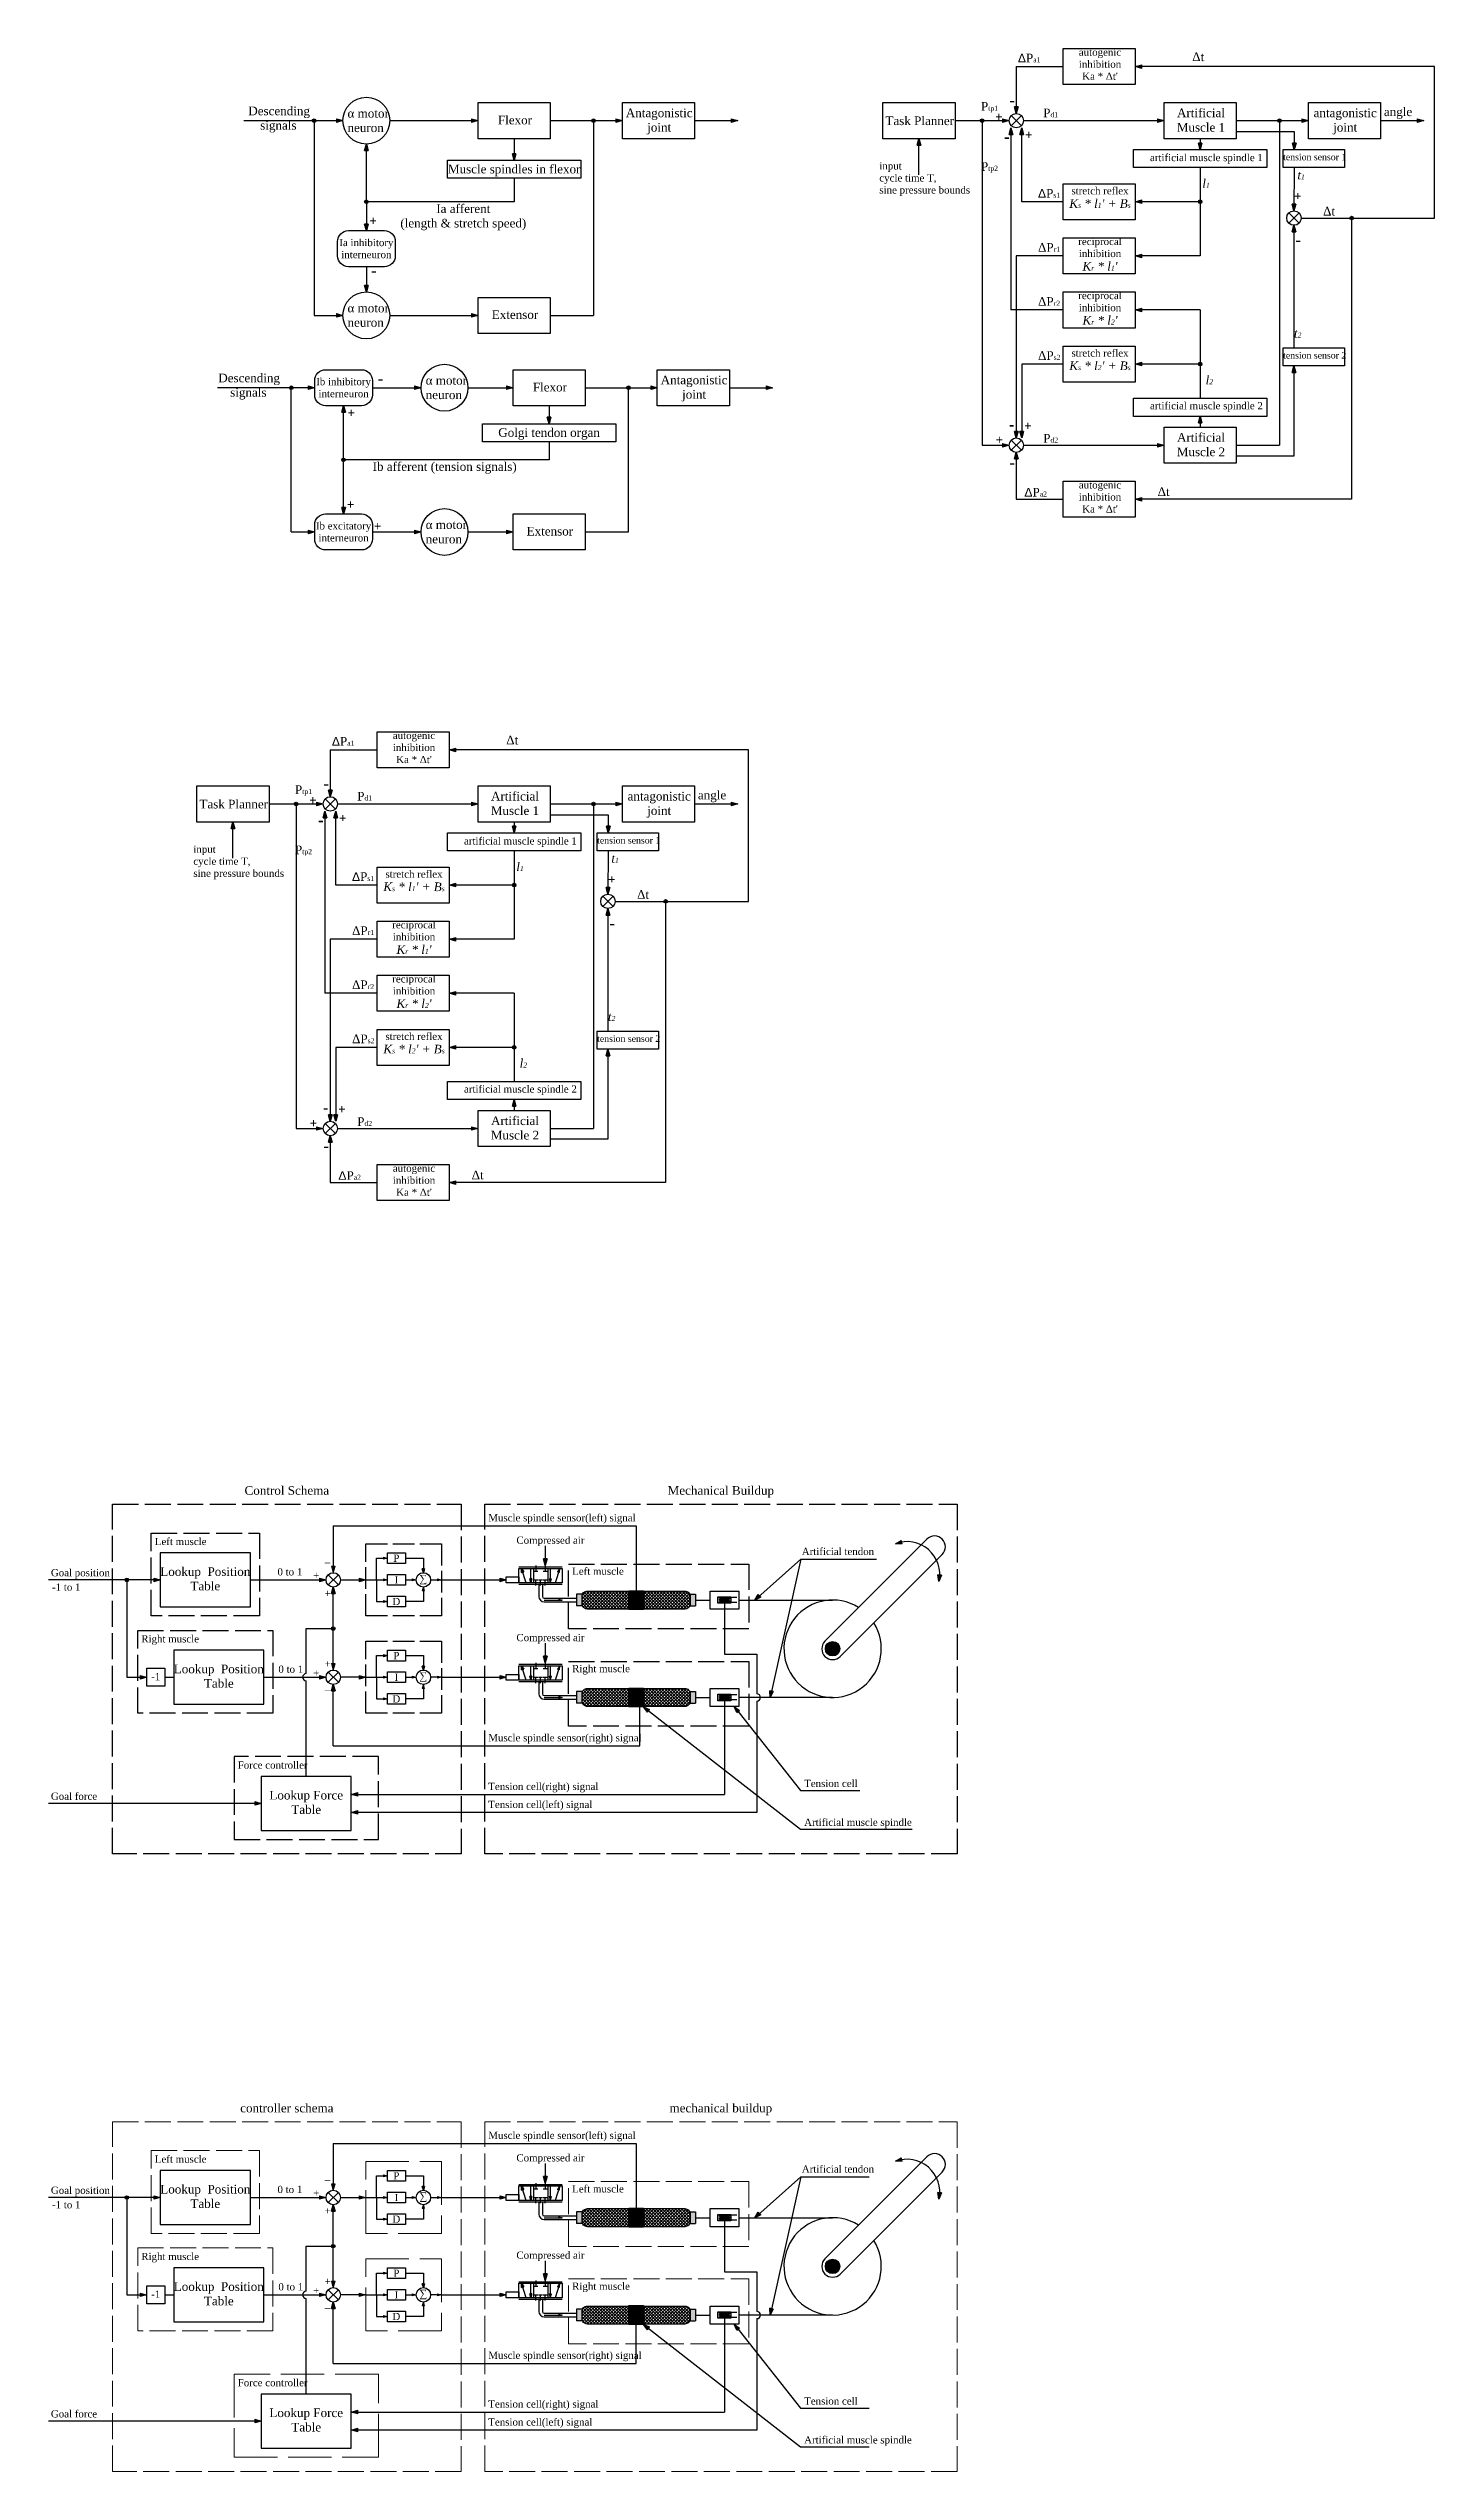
# Model space of a CAD drawing. Header units: inches. Extents: x 32 to 416, y 305 to 977.
import ezdxf

# ---------------------------------------------------------------- set-up
doc = ezdxf.new("R2010")
doc.units = ezdxf.units.IN
doc.header["$MEASUREMENT"] = 0
doc.linetypes.add('ACAD_ISO02W100', pattern=[15, 12, -3])
doc.layers.add('dash', color=2, linetype='ACAD_ISO02W100', lineweight=15)
doc.layers.add('line', color=7, linetype='Continuous', lineweight=25)
doc.layers.add('text', color=3, linetype='Continuous', lineweight=25, plot=False)
doc.styles.add('m_font', font='times.ttf', dxfattribs={"height": 2})
doc.styles.add('m_font_big', font='times.ttf', dxfattribs={"height": 2.4})

msp = doc.modelspace()

# ---------------------------------------------------------------- texts
at = {"layer": 'line', "ltscale": 0.6, "attachment_point": 1}
for s, width, gutter_width, heights, insert, char_height, style in [('{\\fArial|b0|i0|c0|p0;Δ}P{\\H0.58333x;a1}', 13.8943, 12, [0], (300.85, 975.51), 2.4, 'm_font_big'), ("\\pxqc;autogenic inhibition\\PKa * Δt'", 20.4341, 12, [0], (313.42, 976.94), 2, 'm_font_big'), ('Descending\\P\\pxqc;signals', 16.689, 12, [0], (87.4, 960.85), 2.4, 'm_font_big'), ('P{\\H0.58333x;tp1}', 13.8943, 12, [0], (290.61, 962.1), 2.4, 'm_font_big'), ('{\\fTimes New Roman|b1|i0|c134|p0;-}', 4.553, 12, [0], (298.5, 964.13), 3, 'm_font_big'), ('{\\fTimes New Roman|b0|i0|c134|p18;α} motor neuron', 12.5503, 12, [0], (114.92, 960.18), 2.4, 'm_font_big'), ('\\pxqc;Flexor', 20.4341, 12, [0], (151.15, 958.31), 2.4, 'm_font_big'), ('\\pxqc;Antagonistic joint', 20.4341, 12, [0], (191.15, 960.3), 2.4, 'm_font_big'), ('\\pxqc;Task Planner', 20.4341, 12, [0], (263.42, 958.11), 2.4, 'm_font_big'), ('{\\fTimes New Roman|b1|i0|c134|p0;+}', 4.553, 12, [0], (294.55, 959.2), 2.4, 'm_font_big'), ('P{\\H0.58333x;d1}', 13.8943, 12, [0], (307.87, 960.3), 2.4, 'm_font_big'), ('\\pxqc;Artificial Muscle 1', 20.4341, 12, [0], (341.42, 960.3), 2.4, 'm_font_big'), ('\\pxqc;antagonistic joint', 20.4341, 12, [0], (381.42, 960.3), 2.4, 'm_font_big'), ('angle', 7.5299, 12, [0], (402.38, 960.61), 2.4, 'm_font_big'), ('{\\fTimes New Roman|b1|i0|c134|p0;-}', 4.553, 12, [0], (297.05, 954.01), 3, 'm_font_big'), ('{\\fTimes New Roman|b1|i0|c134|p0;+}', 4.553, 12, [0], (302.83, 954.21), 2.4, 'm_font_big'), ('\\pxqc;artificial muscle spindle 1', 40.4421, 12, [0], (332.92, 947.71), 2, 'm_font_big'), ('\\pxqc;Muscle spindles in flexor', 37, 12, [0], (142.65, 944.72), 2.4, 'm_font_big'), ('input\\Pcycle time T,\\Psine pressure bounds', 25.2779, 12, [21.03], (262.43, 945.4), 2, 'm_font_big'), ('P{\\H0.58333x;tp2}', 13.8943, 12, [0], (290.61, 945.42), 2.4, 'm_font_big'), ('{\\fTimes New Roman|b0|i1|c134|p0;l\\H0.58333x;1}', 13.8943, 12, [0], (352.01, 940.74), 2.4, 'm_font_big'), (' {\\fTimes New Roman|b0|i1|c134|p0;t\\H0.58333x;1}', 22.4774, 12, [0], (377.47, 943.06), 2.4, 'm_font_big'), ('{\\fArial|b0|i0|c0|p0;Δ}P{\\H0.58333x;s1}', 13.8943, 12, [0], (306.44, 938), 2.4, 'm_font_big'), ("\\pxqc;{\\H0.83333x;stretch reflex}\\P{\\fTimes New Roman|b0|i1|c134|p0;K\\H0.58333x;s\\H1.71429x; * l\\H0.58333x;1\\H1.71429x;' + B\\H0.58333x;s}", 20.4341, 12, [0], (313.42, 938.5), 2.4, 'm_font_big'), ('{\\fTimes New Roman|b1|i0|c134|p0;+}', 4.553, 12, [0], (377.44, 937.21), 2.4, 'm_font_big'), ('{\\fTimes New Roman|b1|i0|c134|p0;+}', 4.553, 12, [0], (120.97, 930.36), 2.4, 'm_font_big'), ('\\pxqc;Ia afferent \\P(length & stretch speed)', 36.0924, 12, [0], (128.99, 933.73), 2.4, 'm_font_big'), ('\\pxqc;{\\H0.83333x;Ia inhibitory interneuron}', 16, 12, [0], (112.15, 924.14), 2.4, 'm_font_big'), ('ΔP{\\H0.58333x;r1}', 13.8943, 12, [0], (306.44, 923), 2.4, 'm_font_big'), ("\\pxqc;{\\H0.83333x;reciprocal inhibition}\\P{\\fTimes New Roman|b0|i1|c134|p0;K\\H0.58333x;r\\H1.71429x; * l\\H0.58333x;1\\H1.71429x;' }", 20.4341, 12, [0], (313.42, 924.44), 2.4, 'm_font_big'), ('{\\fTimes New Roman|b1|i0|c134|p0;-}', 4.553, 12, [0], (377.82, 925.4), 3, 'm_font_big'), ('{\\fTimes New Roman|b1|i0|c134|p0;-}', 4.553, 12, [0], (121.45, 916.91), 3, 'm_font_big'), ('ΔP{\\H0.58333x;r2}', 13.8943, 12, [0], (306.44, 908), 2.4, 'm_font_big'), ("\\pxqc;{\\H0.83333x;reciprocal inhibition}\\P{\\fTimes New Roman|b0|i1|c134|p0;K\\H0.58333x;r\\H1.71429x; * l\\H0.58333x;2\\H1.71429x;' }", 20.4341, 12, [0], (313.42, 909.44), 2.4, 'm_font_big'), ('{\\fTimes New Roman|b0|i0|c134|p18;α} motor neuron', 12.5503, 12, [0], (114.92, 906.18), 2.4, 'm_font_big'), ('\\pxqc;Extensor', 20.4341, 12, [0], (151.15, 904.36), 2.4, 'm_font_big'), ('{\\fTimes New Roman|b0|i1|c134|p0;t\\H0.58333x;2}', 3.7083, 12, [0], (377.42, 899.18), 2.4, 'm_font_big'), ('ΔP{\\H0.58333x;s2}', 13.8943, 12, [0], (306.44, 893), 2.4, 'm_font_big'), ("\\pxqc;{\\H0.83333x;stretch reflex}\\P{\\fTimes New Roman|b0|i1|c134|p0;K\\H0.58333x;s\\H1.71429x; * l\\H0.58333x;2\\H1.71429x;' + B\\H0.58333x;s}", 20.4341, 12, [6.56], (313.42, 893.5), 2.4, 'm_font_big'), ('Descending\\P\\pxqc;signals', 16.689, 12, [0], (79.08, 886.79), 2.4, 'm_font_big'), ('\\pxqc;{\\H0.83333x;Ib inhibitory interneuron}', 16, 12, [0], (105.83, 885.58), 2.4, 'm_font_big'), ('{\\fTimes New Roman|b1|i0|c134|p0;-}', 4.553, 12, [0], (123.33, 886.98), 3, 'm_font_big'), ('{\\fTimes New Roman|b0|i0|c134|p18;α} motor neuron', 12.5503, 12, [0], (136.6, 886.12), 2.4, 'm_font_big'), ('\\pxqc;Flexor', 20.4341, 12, [0], (160.83, 884.25), 2.4, 'm_font_big'), ('\\pxqc;Antagonistic joint', 20.4341, 12, [0], (200.83, 886.24), 2.4, 'm_font_big'), ('{\\fTimes New Roman|b0|i1|c134|p0;l\\H0.58333x;2}', 13.8943, 12, [0], (352.93, 886.22), 2.4, 'm_font_big'), ('{\\fTimes New Roman|b1|i0|c134|p0;+}', 4.553, 12, [0], (114.93, 877.11), 2.4, 'm_font_big'), ('\\pxqc;artificial muscle spindle 2', 40.4421, 12, [0], (332.92, 878.9), 2, 'm_font_big'), ('\\pxqc;Golgi tendon organ', 37, 12, [0], (152.33, 871.65), 2.4, 'm_font_big'), ('{\\fTimes New Roman|b1|i0|c134|p0;+}', 4.553, 12, [0], (294.68, 869.61), 2.4, 'm_font_big'), ('{\\fTimes New Roman|b1|i0|c134|p0;-}', 4.553, 12, [0], (298.37, 874.24), 3, 'm_font_big'), ('{\\fTimes New Roman|b1|i0|c134|p0;+}', 4.553, 12, [0], (302.61, 873.5), 2.4, 'm_font_big'), ('P{\\H0.58333x;d2}', 13.8943, 12, [0], (307.87, 870.06), 2.4, 'm_font_big'), ('\\pxqc;Artificial Muscle 2', 20.4341, 12, [0], (341.42, 870.3), 2.4, 'm_font_big'), ('\\pxqc;Ib afferent (tension signals)', 41.5381, 12, [0], (121.1, 862.22), 2.4, 'm_font_big'), ('{\\fTimes New Roman|b1|i0|c134|p0;-}', 4.553, 12, [0], (298.53, 863.65), 3, 'm_font_big'), ('{\\fArial|b0|i0|c0|p0;Δ}P{\\H0.58333x;a2}', 13.8943, 12, [0], (302.66, 855.11), 2.4, 'm_font_big'), ("\\pxqc;autogenic inhibition\\PKa * Δt'", 20.4341, 12, [0], (313.42, 856.94), 2, 'm_font_big'), ('{\\fTimes New Roman|b1|i0|c134|p0;+}', 4.553, 12, [0], (114.73, 851.67), 2.4, 'm_font_big'), ('\\pxqc;{\\H0.83333x;Ib excitatory interneuron}', 16, 12, [0], (105.83, 845.58), 2.4, 'm_font_big'), ('{\\fTimes New Roman|b1|i0|c134|p0;+}', 4.553, 12, [0], (122.24, 845.66), 2.4, 'm_font_big'), ('{\\fTimes New Roman|b0|i0|c134|p18;α} motor neuron', 12.5503, 12, [0], (136.6, 846.12), 2.4, 'm_font_big'), ('\\pxqc;Extensor', 20.4341, 12, [0], (160.83, 844.3), 2.4, 'm_font_big'), ("\\pxqc;autogenic inhibition\\PKa * Δt'", 20.4341, 12, [0], (123.15, 787.45), 2, 'm_font_big'), ('{\\fArial|b0|i0|c0|p0;Δ}P{\\H0.58333x;a1}', 13.8943, 12, [0], (110.58, 786.02), 2.4, 'm_font_big'), ('{\\fTimes New Roman|b1|i0|c134|p0;-}', 4.553, 12, [0], (108.23, 774.63), 3, 'm_font_big'), ('\\pxqc;Task Planner', 20.4341, 12, [0], (73.15, 768.62), 2.4, 'm_font_big'), ('P{\\H0.58333x;tp1}', 13.8943, 12, [0], (100.34, 772.61), 2.4, 'm_font_big'), ('{\\fTimes New Roman|b1|i0|c134|p0;+}', 4.553, 12, [0], (104.28, 769.7), 2.4, 'm_font_big'), ('P{\\H0.58333x;d1}', 13.8943, 12, [0], (117.6, 770.81), 2.4, 'm_font_big'), ('\\pxqc;Artificial Muscle 1', 20.4341, 12, [0], (151.15, 770.81), 2.4, 'm_font_big'), ('\\pxqc;antagonistic joint', 20.4341, 12, [0], (191.15, 770.81), 2.4, 'm_font_big'), ('angle', 7.5299, 12, [0], (212.11, 771.12), 2.4, 'm_font_big'), ('{\\fTimes New Roman|b1|i0|c134|p0;-}', 4.553, 12, [0], (106.78, 764.52), 3, 'm_font_big'), ('{\\fTimes New Roman|b1|i0|c134|p0;+}', 4.553, 12, [0], (112.56, 764.72), 2.4, 'm_font_big'), ('input\\Pcycle time T,\\Psine pressure bounds', 25.2779, 12, [21.03], (72.16, 755.91), 2, 'm_font_big'), ('P{\\H0.58333x;tp2}', 13.8943, 12, [0], (100.34, 755.93), 2.4, 'm_font_big'), ('\\pxqc;artificial muscle spindle 1', 40.4421, 12, [0], (142.65, 758.21), 2, 'm_font_big'), (' {\\fTimes New Roman|b0|i1|c134|p0;t\\H0.58333x;1}', 22.4774, 12, [0], (187.2, 753.57), 2.4, 'm_font_big'), ('{\\fArial|b0|i0|c0|p0;Δ}P{\\H0.58333x;s1}', 13.8943, 12, [0], (116.17, 748.51), 2.4, 'm_font_big'), ("\\pxqc;{\\H0.83333x;stretch reflex}\\P{\\fTimes New Roman|b0|i1|c134|p0;K\\H0.58333x;s\\H1.71429x; * l\\H0.58333x;1\\H1.71429x;' + B\\H0.58333x;s}", 20.4341, 12, [0], (123.15, 749.01), 2.4, 'm_font_big'), ('{\\fTimes New Roman|b0|i1|c134|p0;l\\H0.58333x;1}', 13.8943, 12, [0], (161.74, 751.25), 2.4, 'm_font_big'), ('{\\fTimes New Roman|b1|i0|c134|p0;+}', 4.553, 12, [0], (187.18, 747.71), 2.4, 'm_font_big'), ('ΔP{\\H0.58333x;r1}', 13.8943, 12, [0], (116.17, 733.51), 2.4, 'm_font_big'), ("\\pxqc;{\\H0.83333x;reciprocal inhibition}\\P{\\fTimes New Roman|b0|i1|c134|p0;K\\H0.58333x;r\\H1.71429x; * l\\H0.58333x;1\\H1.71429x;' }", 20.4341, 12, [0], (123.15, 734.95), 2.4, 'm_font_big'), ('{\\fTimes New Roman|b1|i0|c134|p0;-}', 4.553, 12, [0], (187.55, 735.91), 3, 'm_font_big'), ("\\pxqc;{\\H0.83333x;reciprocal inhibition}\\P{\\fTimes New Roman|b0|i1|c134|p0;K\\H0.58333x;r\\H1.71429x; * l\\H0.58333x;2\\H1.71429x;' }", 20.4341, 12, [0], (123.15, 719.95), 2.4, 'm_font_big'), ('ΔP{\\H0.58333x;r2}', 13.8943, 12, [0], (116.17, 718.51), 2.4, 'm_font_big'), ('{\\fTimes New Roman|b0|i1|c134|p0;t\\H0.58333x;2}', 3.7083, 12, [0], (187.15, 709.68), 2.4, 'm_font_big'), ('ΔP{\\H0.58333x;s2}', 13.8943, 12, [0], (116.17, 703.51), 2.4, 'm_font_big'), ("\\pxqc;{\\H0.83333x;stretch reflex}\\P{\\fTimes New Roman|b0|i1|c134|p0;K\\H0.58333x;s\\H1.71429x; * l\\H0.58333x;2\\H1.71429x;' + B\\H0.58333x;s}", 20.4341, 12, [6.56], (123.15, 704.01), 2.4, 'm_font_big'), ('{\\fTimes New Roman|b0|i1|c134|p0;l\\H0.58333x;2}', 13.8943, 12, [0], (162.66, 696.73), 2.4, 'm_font_big'), ('\\pxqc;artificial muscle spindle 2', 40.4421, 12, [0], (142.65, 689.41), 2, 'm_font_big'), ('{\\fTimes New Roman|b1|i0|c134|p0;+}', 4.553, 12, [0], (104.42, 680.12), 2.4, 'm_font_big'), ('{\\fTimes New Roman|b1|i0|c134|p0;-}', 4.553, 12, [0], (108.1, 684.75), 3, 'm_font_big'), ('{\\fTimes New Roman|b1|i0|c134|p0;+}', 4.553, 12, [0], (112.34, 684.01), 2.4, 'm_font_big'), ('P{\\H0.58333x;d2}', 13.8943, 12, [0], (117.6, 680.56), 2.4, 'm_font_big'), ('\\pxqc;Artificial Muscle 2', 20.4341, 12, [0], (151.15, 680.81), 2.4, 'm_font_big'), ('{\\fTimes New Roman|b1|i0|c134|p0;-}', 4.553, 12, [0], (108.26, 674.16), 3, 'm_font_big'), ('{\\fArial|b0|i0|c0|p0;Δ}P{\\H0.58333x;a2}', 13.8943, 12, [0], (112.39, 665.62), 2.4, 'm_font_big'), ("\\pxqc;autogenic inhibition\\PKa * Δt'", 20.4341, 12, [0], (123.15, 667.45), 2, 'm_font_big'), ('\\pxqc;Control Schema', 96.75, 10, [0], (49.72, 578.28), 2.4, 'm_font_big'), ('\\pxqc;Mechanical Buildup', 131, 10, [0], (152.97, 578.28), 2.4, 'm_font_big'), ('\\pxqc;P', 5, 12, [3], (125.97, 559.28), 2, 'm_font'), ('\\pxqc;I', 5, 12, [3], (125.97, 553.28), 2, 'm_font'), ('∑', 2.5469, 12, [0], (134.86, 553.67), 2, 'm_font'), ('\\pxqc;D', 5, 12, [3], (125.97, 547.28), 2, 'm_font'), ('\\pxqc;P', 5, 12, [3], (125.97, 532.28), 2, 'm_font'), ('\\pxqc;I', 5, 12, [3], (125.97, 526.28), 2, 'm_font'), ('∑', 2.5469, 12, [0], (134.86, 526.67), 2, 'm_font'), ('\\pxqc;D', 5, 12, [3], (125.97, 520.28), 2, 'm_font')]:
    msp.add_mtext_dynamic_manual_height_columns(s, width=width, gutter_width=gutter_width, heights=heights, dxfattribs=dict(at, insert=insert, char_height=char_height, style=style))
at = {"layer": 'line', "attachment_point": 1, "style": 'm_font_big'}
for s, insert, char_height, width in [('Δt', (349.21, 975.86), 2.4, 7.3196), ('tension sensor 1', (374.42, 947.77), 1.8, 17), ('Δt', (385.5, 933.04), 2.4, 7.3196), ('tension sensor 2', (374.42, 892.77), 1.8, 17), ('Δt', (339.62, 855.26), 2.4, 7.3196), ('Δt', (158.94, 786.36), 2.4, 7.3196), ('tension sensor 1', (184.15, 758.28), 1.8, 17), ('Δt', (195.23, 743.55), 2.4, 7.3196), ('tension sensor 2', (184.15, 703.28), 1.8, 17), ('Δt', (149.35, 665.76), 2.4, 7.3196)]:
    msp.add_mtext(s, dxfattribs=dict(at, insert=insert, char_height=char_height, width=width))
at = {"layer": 'line', "attachment_point": 1}
for s, width, gutter_width, heights, insert, char_height, style in [('Muscle spindle sensor(left) signal', 45.5291, 10, [0], (153.97, 570.51), 2, 'm_font'), ('Left muscle', 20, 10, [0], (61.47, 563.93), 2, 'm_font'), ('Compressed air', 20, 10, [0], (161.77, 564.28), 2, 'm_font'), ('Artificial tendon', 20.724, 10, [0], (240.92, 561.17), 2, 'm_font'), ('Goal position', 24.3261, 10, [0], (32.65, 555.28), 2, 'm_font'), ('-1 to 1', 10.1408, 10, [0], (32.97, 551.28), 2, 'm_font'), ('\\pxqc;\\PLookup  Position \\PTable', 25.0217, 40, [15], (62.97, 559.78), 2.4, 'm_font_big'), ('0 to 1', 10.1408, 10, [0], (95.5, 555.51), 2, 'm_font'), ('+', 2.2216, 10, [0], (105.37, 554.51), 2, 'm_font'), ('_', 2.2216, 10, [0], (108.59, 559.29), 2, 'm_font'), ('Left muscle', 20, 10, [0], (177.22, 555.68), 2, 'm_font'), ('+', 2.2216, 10, [0], (108.59, 549.55), 2, 'm_font'), ('Right muscle', 20, 10, [0], (57.72, 536.93), 2, 'm_font'), ('Compressed air', 20, 10, [0], (161.77, 537.28), 2, 'm_font'), ('\\pxqc;-1', 5, 10, [0], (59.22, 526.45), 2, 'm_font'), ('\\pxqc;\\PLookup  Position Table', 25, 40, [15], (66.72, 532.78), 2.4, 'm_font_big'), ('0 to 1', 10.1408, 10, [0], (95.75, 528.51), 2, 'm_font'), ('+', 2.2216, 10, [0], (105.37, 527.45), 2, 'm_font'), ('+', 2.2216, 10, [0], (108.59, 530), 2, 'm_font'), ('Right muscle', 20, 10, [0], (177.22, 528.68), 2, 'm_font'), ('_', 2.2216, 10, [0], (108.59, 523.84), 2, 'm_font'), ('Muscle spindle sensor(right) signal', 45.0097, 10, [0], (153.97, 509.51), 2, 'm_font'), ('Force controller', 20, 10, [0], (84.47, 501.93), 2, 'm_font'), ('Goal force', 24.3261, 10, [0], (32.65, 493.28), 2, 'm_font'), ('\\pxqc;\\PLookup Force Table', 25, 40, [15], (90.97, 497.78), 2.4, 'm_font_big'), ('Tension cell(right) signal', 37.2069, 10, [0], (153.97, 496.01), 2, 'm_font'), ('Tension cell(left) signal', 37.2069, 10, [0], (153.97, 491.01), 2, 'm_font'), ('Tension cell', 20.724, 10, [0], (241.57, 496.84), 2, 'm_font'), ('Artificial muscle spindle', 29.5718, 10, [0], (241.57, 486.07), 2, 'm_font')]:
    msp.add_mtext_dynamic_manual_height_columns(s, width=width, gutter_width=gutter_width, heights=heights, dxfattribs=dict(at, insert=insert, char_height=char_height, style=style))
at = {"layer": 'text', "ltscale": 0.6, "attachment_point": 1}
for s, width, gutter_width, heights, insert, char_height, style in [('\\pxqc;controller schema', 96.75, 10, [0], (49.72, 407.01), 2.4, 'm_font_big'), ('\\pxqc;mechanical buildup', 131, 10, [0], (152.97, 407.01), 2.4, 'm_font_big'), ('\\pxqc;P', 5, 12, [3], (125.97, 388.01), 2, 'm_font'), ('\\pxqc;I', 5, 12, [3], (125.97, 382.01), 2, 'm_font'), ('∑', 2.5469, 12, [0], (134.86, 382.4), 2, 'm_font'), ('\\pxqc;D', 5, 12, [3], (125.97, 376.01), 2, 'm_font'), ('\\pxqc;P', 5, 12, [3], (125.97, 361.01), 2, 'm_font'), ('\\pxqc;I', 5, 12, [3], (125.97, 355.01), 2, 'm_font'), ('∑', 2.5469, 12, [0], (134.86, 355.4), 2, 'm_font'), ('\\pxqc;D', 5, 12, [3], (125.97, 349.01), 2, 'm_font')]:
    msp.add_mtext_dynamic_manual_height_columns(s, width=width, gutter_width=gutter_width, heights=heights, dxfattribs=dict(at, insert=insert, char_height=char_height, style=style))
at = {"layer": 'text', "attachment_point": 1}
for s, width, gutter_width, heights, insert, char_height, style in [('Muscle spindle sensor(left) signal', 45.5291, 10, [0], (153.97, 399.25), 2, 'm_font'), ('Left muscle', 20, 10, [0], (61.47, 392.66), 2, 'm_font'), ('Compressed air', 20, 10, [0], (161.77, 393.01), 2, 'm_font'), ('Artificial tendon', 20.724, 10, [0], (240.92, 389.91), 2, 'm_font'), ('Goal position', 24.3261, 10, [0], (32.65, 384.01), 2, 'm_font'), ('\\pxqc;\\PLookup  Position \\PTable', 25.0217, 40, [15], (62.97, 388.51), 2.4, 'm_font_big'), ('0 to 1', 10.1408, 10, [0], (95.5, 384.25), 2, 'm_font'), ('_', 2.2216, 10, [0], (108.59, 388.02), 2, 'm_font'), ('Left muscle', 20, 10, [0], (177.22, 384.41), 2, 'm_font'), ('-1 to 1', 10.1408, 10, [0], (32.97, 380.01), 2, 'm_font'), ('+', 2.2216, 10, [0], (105.37, 383.24), 2, 'm_font'), ('+', 2.2216, 10, [0], (108.59, 378.29), 2, 'm_font'), ('Right muscle', 20, 10, [0], (57.72, 365.66), 2, 'm_font'), ('Compressed air', 20, 10, [0], (161.77, 366.01), 2, 'm_font'), ('\\pxqc;\\PLookup  Position Table', 25, 40, [15], (66.72, 361.51), 2.4, 'm_font_big'), ('0 to 1', 10.1408, 10, [0], (95.75, 357.25), 2, 'm_font'), ('+', 2.2216, 10, [0], (108.59, 358.73), 2, 'm_font'), ('Right muscle', 20, 10, [0], (177.22, 357.41), 2, 'm_font'), ('\\pxqc;-1', 5, 10, [0], (59.22, 355.19), 2, 'm_font'), ('+', 2.2216, 10, [0], (105.37, 356.18), 2, 'm_font'), ('_', 2.2216, 10, [0], (108.59, 352.58), 2, 'm_font'), ('Muscle spindle sensor(right) signal', 45.0097, 10, [0], (153.97, 338.25), 2, 'm_font'), ('Force controller', 20, 10, [0], (84.47, 330.66), 2, 'm_font'), ('\\pxqc;\\PLookup Force Table', 25, 40, [15], (90.97, 326.51), 2.4, 'm_font_big'), ('Tension cell(right) signal', 37.2069, 10, [0], (153.97, 324.75), 2, 'm_font'), ('Tension cell', 20.724, 10, [0], (241.57, 325.57), 2, 'm_font'), ('Goal force', 24.3261, 10, [0], (32.65, 322.01), 2, 'm_font'), ('Tension cell(left) signal', 37.2069, 10, [0], (153.97, 319.75), 2, 'm_font'), ('Artificial muscle spindle', 29.5718, 10, [0], (241.57, 314.8), 2, 'm_font')]:
    msp.add_mtext_dynamic_manual_height_columns(s, width=width, gutter_width=gutter_width, heights=heights, dxfattribs=dict(at, insert=insert, char_height=char_height, style=style))

# ---------------------------------------------------------------- blocks, each defined once
blk = doc.blocks.new('muscle')
at = {"layer": 'line'}
h = blk.add_hatch(color=256, dxfattribs=at)
h.dxf.hatch_style = 1
h.paths.add_polyline_path([(1.5, 2.6, -0.103244), (1.63, 3.2), (0, 3.2), (0, 0), (1.63, 0, -0.103244), (1.5, 0.6)])
h.paths.add_polyline_path([(33, 3.2), (31.37, 3.2, -0.103244), (31.5, 2.6), (31.5, 0.6, -0.103244), (31.37, 0), (33, 0)])
h = blk.add_hatch(dxfattribs=at)
h.set_pattern_fill('ANSI37', color=256, scale=5)
h.set_pattern_definition([(45, (-113.1533, -265.82465), (-0.4419417, 0.4419417), []), (135, (-113.1533, -265.82465), (-0.4419417, -0.4419417), [])])
h.paths.add_polyline_path([(14.5, 4.1), (3, 4.1, 0.414214), (1.5, 2.6), (1.5, 0.6, 0.414214), (3, -0.9), (14.5, -0.9)])
h.paths.add_polyline_path([(31.5, 2.6, 0.414214), (30, 4.1), (18.5, 4.1), (18.5, -0.9), (30, -0.9, 0.414214), (31.5, 0.6)])
h = blk.add_hatch(dxfattribs=at)
h.set_pattern_fill('AR-RROOF', color=256, scale=0.1, angle=90)
h.set_pattern_definition([(90, (-113.15329, -265.82465), (-0.1, 0.22), [1.5, -0.2, 0.5, -0.1]), (90, (-113.20329, -265.69165), (-0.133, -0.1), [0.3, -0.033, 0.6, -0.075]), (90, (-113.23829, -265.774654), (-0.067, 0.52), [0.8, -0.14, 0.4, -0.1])])
h.paths.add_polyline_path([(14.5, -1), (18.5, -1), (18.5, 4.2), (14.5, 4.2)])
for p, q in [((0, 3.2), (0, 0)), ((1.63, 3.2), (0, 3.2)), ((1.63, 0), (0, 0)), ((31.37, 3.2), (33, 3.2)), ((31.37, 0), (33, 0)), ((33, 3.2), (33, 0))]:
    blk.add_line(p, q, dxfattribs=at)
for points in [[(14.5, -0.9), (3, -0.9, -0.414214), (1.5, 0.6), (1.5, 2.6, -0.414214), (3, 4.1), (14.5, 4.1)], [(18.5, 4.1), (30, 4.1, -0.414214), (31.5, 2.6), (31.5, 0.6, -0.414214), (30, -0.9), (18.5, -0.9)]]:
    blk.add_lwpolyline(points, format="xyb", dxfattribs=at)
blk.add_lwpolyline([(14.5, 4.2), (18.5, 4.2), (18.5, -1), (14.5, -1)], close=True, dxfattribs=at)
blk = doc.blocks.new('tension_sensor')
at = {"layer": 'line', "ltscale": 0.6}
for p, q in [((0, 0), (4, 0)), ((11.4, 0.7), (6.6, 0.7)), ((6.6, 0.5), (6.6, 0.7)), ((9.4, 0.5), (6.6, 0.5)), ((9.4, 0.3), (6.6, 0.3)), ((6.6, 0.1), (6.6, 0.3)), ((9.4, 0.1), (6.6, 0.1)), ((9.4, 0.5), (9.4, 0.3)), ((9.4, 0.1), (9.4, -0.1)), ((9.4, -0.1), (6.6, -0.1)), ((6.6, -0.3), (6.6, -0.1)), ((9.4, -0.3), (6.6, -0.3)), ((9.4, -0.5), (6.6, -0.5)), ((6.6, -0.7), (6.6, -0.5)), ((11.4, -0.7), (6.6, -0.7)), ((9.4, -0.3), (9.4, -0.5))]:
    blk.add_line(p, q, dxfattribs=at)
for points in [[(4, 2.5), (12, 2.5), (12, -2.5), (4, -2.5)], [(6.2, 0.9), (9.8, 0.9), (9.8, -0.9), (6.2, -0.9)]]:
    blk.add_lwpolyline(points, close=True, dxfattribs=at)
blk = doc.blocks.new('arrow')
at = {"layer": 'line'}
h = blk.add_hatch(color=256, dxfattribs=at)
h.dxf.hatch_style = 1
h.paths.add_polyline_path([(-1.8, 0.5), (-1.8, -0.5), (0, 0)])
for p, q in [((-1.8, 0.5), (-1.8, -0.5)), ((-1.8, 0.5), (0, 0)), ((0, 0), (-1.8, -0.5))]:
    blk.add_line(p, q, dxfattribs=at)
blk = doc.blocks.new('valve')
at = {"layer": 'line', "ltscale": 0.6}
for p, q in [((3.5, 4.4), (15.5, 4.4)), ((5.5, 0), (4.2, 4)), ((6.8, 0), (6.8, 4)), ((7.5, 4), (7.5, 0)), ((7.64, 3.2), (8.76, 3.2)), ((7.64, 0.8), (8.76, 0.8)), ((8.2, 4.8), (8.2, 3.2)), ((8.2, -0.8), (8.2, 0.8)), ((8.94, 0.8), (10.06, 0.8)), ((9.5, -0.8), (9.5, 0.8)), ((10.24, 3.2), (11.36, 3.2)), ((10.24, 0.8), (11.36, 0.8)), ((10.8, 4.8), (10.8, 3.2)), ((10.8, -0.8), (10.8, 0.8)), ((11.5, 4), (11.5, 0)), ((12.2, 4), (12.2, 0)), ((14.8, 4), (13.5, 0)), ((3.5, -0.4), (15.5, -0.4))]:
    blk.add_line(p, q, dxfattribs=at)
for points in [[(3.5, 0), (0, 0), (0, 1.6), (3.5, 1.6)], [(3.5, 4), (15.5, 4), (15.5, 0), (3.5, 0)]]:
    blk.add_lwpolyline(points, close=True, dxfattribs=at)
for p, xscale, yscale, zscale, rotation in [((4.2, 4), 0.625, 0.625, 0.625, 108.0041616059138), ((6.8, 0), 0.6, 0.6, 0.6, 270), ((12.2, 0), -0.6, 0.6, 0.6, 90), ((14.8, 4), -0.625, 0.625, 0.625, 251.9958383940863)]:
    blk.add_blockref('arrow', p, dxfattribs=dict(at, xscale=xscale, yscale=yscale, zscale=zscale, rotation=rotation))
blk = doc.blocks.new('point')
at = {"layer": 'line'}
h = blk.add_hatch(color=256, dxfattribs=at)
h.dxf.hatch_style = 1
h.paths.add_polyline_path([(-0.5, 0, 1), (0.5, 0, 1)])
blk.add_circle((0, 0), 0.5, dxfattribs=at)
blk = doc.blocks.new('add_point')
at = {"layer": 'line'}
for p, q in [((0.59, -1.41), (3.41, 1.41)), ((3.41, -1.41), (0.59, 1.41))]:
    blk.add_line(p, q, dxfattribs=at)
blk.add_circle((2, 0), 2, dxfattribs=at)

# ---------------------------------------------------------------- hatches: boundary and pattern name
at = {"layer": 'line', "ltscale": 0.6}
h = msp.add_hatch(color=256, dxfattribs=at)
h.dxf.hatch_style = 1
h.paths.add_polyline_path([(247.47, 533.18, 1), (251.47, 533.18, 1)])
h = msp.add_hatch(color=256, dxfattribs=at)
h.dxf.hatch_style = 1
h.paths.add_polyline_path([(247.47, 361.91, 1), (251.47, 361.91, 1)])

# ---------------------------------------------------------------- linework, layer by layer
at = {"layer": 'dash', "ltscale": 0.6}
for points in [[(49.72, 402.01), (146.47, 402.01), (146.47, 305.01), (49.72, 305.01)], [(152.97, 402.01), (283.97, 402.01), (283.97, 305.01), (152.97, 305.01)], [(60.47, 394.01), (90.47, 394.01), (90.47, 371.01), (60.47, 371.01)], [(176.22, 385.41), (226.22, 385.41), (226.22, 367.41), (176.22, 367.41)], [(56.72, 367.01), (94.22, 367.01), (94.22, 344.01), (56.72, 344.01)], [(176.22, 358.41), (226.22, 358.41), (226.22, 340.41), (176.22, 340.41)]]:
    msp.add_lwpolyline(points, close=True, dxfattribs=at)
at = {"layer": 'dash'}
for points in [[(119.97, 391.01), (140.97, 391.01), (140.97, 371.01), (119.97, 371.01)], [(119.97, 364.01), (140.97, 364.01), (140.97, 344.01), (119.97, 344.01)], [(83.47, 309.01), (123.47, 309.01), (123.47, 332.01), (83.47, 332.01)]]:
    msp.add_lwpolyline(points, close=True, dxfattribs=at)
at = {"layer": 'line', "ltscale": 0.6}
for p, q in [((300.42, 971.94), (300.42, 958.94)), ((300.42, 971.94), (313.42, 971.94)), ((416.42, 971.94), (333.42, 971.94)), ((416.42, 929.94), (416.42, 971.94)), ((86.15, 956.94), (113.65, 956.94)), ((105.65, 956.94), (105.65, 902.94)), ((126.65, 956.94), (151.15, 956.94)), ((171.15, 956.94), (183.15, 956.94)), ((183.15, 956.94), (183.15, 902.94)), ((183.15, 956.94), (191.15, 956.94)), ((211.15, 956.94), (223.15, 956.94)), ((283.42, 956.94), (298.42, 956.94)), ((290.92, 956.94), (290.92, 866.94)), ((298.92, 954.94), (298.92, 904.44)), ((301.92, 934.44), (301.92, 954.94)), ((302.42, 956.94), (341.42, 956.94)), ((361.42, 956.94), (373.42, 956.94)), ((373.42, 956.94), (373.42, 866.94)), ((373.42, 956.94), (381.42, 956.94)), ((401.42, 956.94), (413.42, 956.94)), ((120.15, 934.44), (120.15, 950.44)), ((161.15, 951.94), (161.15, 945.96)), ((273.42, 941.94), (273.42, 951.94)), ((351.42, 951.94), (351.42, 948.94)), ((361.42, 953.94), (377.52, 953.94)), ((377.52, 953.94), (377.5, 948.94)), ((161.15, 940.96), (161.15, 934.44)), ((351.42, 943.94), (351.42, 934.44)), ((377.47, 943.94), (377.42, 931.94)), ((161.15, 934.44), (120.12, 934.44)), ((120.15, 934.44), (120.15, 926.44)), ((313.42, 934.44), (301.92, 934.44)), ((351.42, 934.44), (333.42, 934.44)), ((351.42, 934.44), (351.42, 919.44)), ((377.42, 927.94), (377.42, 893.94)), ((379.42, 929.94), (416.42, 929.94)), ((393.42, 929.94), (393.42, 851.94)), ((120.15, 916.44), (120.15, 909.44)), ((313.42, 919.44), (300.42, 919.44)), ((300.42, 919.44), (300.42, 868.94)), ((351.42, 919.44), (333.42, 919.44)), ((105.65, 902.94), (113.65, 902.94)), ((126.65, 902.94), (151.15, 902.94)), ((171.15, 902.94), (183.15, 902.94)), ((313.42, 904.44), (298.92, 904.44)), ((351.42, 904.44), (333.42, 904.44)), ((351.42, 904.44), (351.42, 889.44)), ((313.42, 889.44), (301.92, 889.44)), ((301.92, 889.44), (301.92, 868.94)), ((351.42, 889.44), (333.42, 889.44)), ((351.42, 889.44), (351.42, 879.94)), ((377.42, 888.94), (377.42, 863.94)), ((105.83, 882.88), (78.83, 882.88)), ((99.33, 842.88), (99.33, 882.88)), ((121.83, 882.88), (135.33, 882.88)), ((148.33, 882.88), (160.83, 882.88)), ((180.83, 882.88), (192.83, 882.88)), ((192.83, 882.88), (200.83, 882.88)), ((192.83, 842.88), (192.83, 882.88)), ((220.83, 882.88), (232.83, 882.88)), ((113.83, 862.88), (113.83, 877.88)), ((170.83, 877.88), (170.83, 872.88)), ((351.42, 874.94), (351.42, 871.94)), ((170.83, 867.88), (170.83, 862.88)), ((290.92, 866.94), (298.42, 866.94)), ((302.42, 866.94), (341.42, 866.94)), ((361.42, 866.94), (373.42, 866.94)), ((170.83, 862.88), (113.83, 862.88)), ((113.83, 847.88), (113.83, 862.88)), ((300.42, 864.94), (300.42, 851.94)), ((377.42, 863.94), (361.42, 863.94)), ((300.42, 851.94), (313.42, 851.94)), ((393.42, 851.94), (333.42, 851.94)), ((99.33, 842.88), (105.83, 842.88)), ((121.83, 842.88), (135.33, 842.88)), ((148.33, 842.88), (160.83, 842.88)), ((180.83, 842.88), (192.83, 842.88)), ((110.15, 782.45), (110.15, 769.45)), ((110.15, 782.45), (123.15, 782.45)), ((226.15, 782.45), (143.15, 782.45)), ((226.15, 740.45), (226.15, 782.45)), ((93.15, 767.45), (108.15, 767.45)), ((100.65, 767.45), (100.65, 677.45)), ((112.15, 767.45), (151.15, 767.45)), ((171.15, 767.45), (183.15, 767.45)), ((183.15, 767.45), (183.15, 677.45)), ((183.15, 767.45), (191.15, 767.45)), ((211.15, 767.45), (223.15, 767.45)), ((83.15, 752.45), (83.15, 762.45)), ((108.65, 765.45), (108.65, 714.95)), ((111.65, 744.95), (111.65, 765.45)), ((161.15, 762.45), (161.15, 759.45)), ((171.15, 764.45), (187.25, 764.45)), ((187.25, 764.45), (187.23, 759.45)), ((161.15, 754.45), (161.15, 744.95)), ((187.21, 754.45), (187.15, 742.45)), ((123.15, 744.95), (111.65, 744.95)), ((161.15, 744.95), (143.15, 744.95)), ((161.15, 744.95), (161.15, 729.95)), ((189.15, 740.45), (226.15, 740.45)), ((203.15, 740.45), (203.15, 662.45)), ((187.15, 738.45), (187.15, 704.45)), ((123.15, 729.95), (110.15, 729.95)), ((110.15, 729.95), (110.15, 679.45)), ((161.15, 729.95), (143.15, 729.95)), ((123.15, 714.95), (108.65, 714.95)), ((161.15, 714.95), (143.15, 714.95)), ((161.15, 714.95), (161.15, 699.95)), ((123.15, 699.95), (111.65, 699.95)), ((111.65, 699.95), (111.65, 679.45)), ((161.15, 699.95), (143.15, 699.95)), ((161.15, 699.95), (161.15, 690.45)), ((187.15, 699.45), (187.15, 674.45)), ((161.15, 685.45), (161.15, 682.45)), ((100.65, 677.45), (108.15, 677.45)), ((110.15, 675.45), (110.15, 662.45)), ((112.15, 677.45), (151.15, 677.45)), ((171.15, 677.45), (183.15, 677.45)), ((187.15, 674.45), (171.15, 674.45)), ((110.15, 662.45), (123.15, 662.45)), ((203.15, 662.45), (143.15, 662.45)), ((110.97, 567.28), (110.97, 554.28)), ((110.97, 567.28), (194.97, 567.28)), ((194.97, 567.28), (194.97, 549.28)), ((122.97, 552.28), (122.97, 558.28)), ((122.97, 558.28), (125.97, 558.28)), ((130.97, 558.28), (135.97, 558.28)), ((135.97, 558.28), (135.97, 554.28)), ((169.77, 561.69), (169.77, 556.28)), ((247.35, 535.3), (275.64, 563.58)), ((251.59, 531.06), (279.88, 559.34)), ((119.97, 552.28), (122.97, 552.28)), ((122.97, 552.28), (122.97, 546.28)), ((122.97, 552.28), (125.97, 552.28)), ((130.97, 552.28), (133.97, 552.28)), ((137.97, 552.28), (140.97, 552.28)), ((140.97, 552.28), (158.97, 552.28)), ((167.97, 551.08), (167.97, 547.68)), ((168.97, 551.08), (168.97, 547.68)), ((110.97, 527.28), (110.97, 550.28)), ((122.97, 546.28), (125.97, 546.28)), ((135.97, 546.28), (130.97, 546.28)), ((135.97, 550.28), (135.97, 546.28)), ((169.47, 547.18), (178.47, 547.18)), ((169.47, 546.68), (174.47, 546.68)), ((169.47, 546.18), (178.47, 546.18)), ((219.47, 546.68), (219.47, 531.68)), ((223.47, 546.68), (249.47, 546.68)), ((103.47, 526.28), (103.47, 538.78)), ((103.47, 538.78), (110.97, 538.78)), ((122.97, 525.28), (122.97, 531.28)), ((122.97, 531.28), (125.97, 531.28)), ((130.97, 531.28), (135.97, 531.28)), ((135.97, 531.28), (135.97, 527.28)), ((169.77, 534.69), (169.77, 529.28)), ((219.47, 531.68), (228.47, 531.68)), ((228.47, 531.68), (228.47, 520.68)), ((103.47, 497.78), (103.47, 524.28)), ((119.97, 525.28), (122.97, 525.28)), ((122.97, 525.28), (122.97, 519.28)), ((122.97, 525.28), (125.97, 525.28)), ((130.97, 525.28), (133.97, 525.28)), ((140.97, 525.28), (137.97, 525.28)), ((140.97, 525.28), (158.97, 525.28)), ((110.97, 506.28), (110.97, 523.28)), ((122.97, 519.28), (125.97, 519.28)), ((135.97, 519.28), (130.97, 519.28)), ((135.97, 523.28), (135.97, 519.28)), ((167.97, 524.08), (167.97, 520.68)), ((168.97, 524.08), (168.97, 520.68)), ((169.47, 520.18), (178.47, 520.18)), ((169.47, 519.68), (174.47, 519.68)), ((169.47, 519.18), (178.47, 519.18)), ((219.47, 519.68), (219.47, 492.78)), ((249.47, 519.68), (223.47, 519.68)), ((228.47, 518.68), (228.47, 487.78)), ((195.97, 506.28), (195.97, 517.08)), ((110.97, 506.28), (195.97, 506.28)), ((228.47, 487.78), (115.97, 487.78)), ((110.97, 396.01), (110.97, 383.01)), ((110.97, 396.01), (194.97, 396.01)), ((169.77, 390.42), (169.77, 385.01)), ((194.97, 396.01), (194.97, 378.01)), ((247.35, 364.03), (275.64, 392.32)), ((122.97, 381.01), (122.97, 387.01)), ((122.97, 387.01), (125.97, 387.01)), ((130.97, 387.01), (135.97, 387.01)), ((135.97, 387.01), (135.97, 383.01)), ((227.85, 375.41), (240.64, 386.75)), ((240.64, 386.75), (232.11, 348.41)), ((240.64, 386.75), (259.64, 386.75)), ((251.59, 359.79), (279.88, 388.07)), ((110.97, 356.01), (110.97, 379.01)), ((119.97, 381.01), (122.97, 381.01)), ((122.97, 381.01), (122.97, 375.01)), ((122.97, 381.01), (125.97, 381.01)), ((130.97, 381.01), (133.97, 381.01)), ((135.97, 379.01), (135.97, 375.01)), ((137.97, 381.01), (140.97, 381.01)), ((140.97, 381.01), (158.97, 381.01)), ((167.97, 379.81), (167.97, 376.41)), ((168.97, 379.81), (168.97, 376.41)), ((122.97, 375.01), (125.97, 375.01)), ((135.97, 375.01), (130.97, 375.01)), ((169.47, 375.91), (178.47, 375.91)), ((169.47, 375.41), (174.47, 375.41)), ((169.47, 374.91), (178.47, 374.91)), ((219.47, 375.41), (219.47, 360.41)), ((223.47, 375.41), (249.47, 375.41)), ((103.47, 355.01), (103.47, 367.51)), ((103.47, 367.51), (110.97, 367.51)), ((169.77, 363.42), (169.77, 358.01)), ((122.97, 354.01), (122.97, 360.01)), ((122.97, 360.01), (125.97, 360.01)), ((130.97, 360.01), (135.97, 360.01)), ((135.97, 360.01), (135.97, 356.01)), ((219.47, 360.41), (228.47, 360.41)), ((228.47, 360.41), (228.47, 349.41)), ((103.47, 326.51), (103.47, 353.01)), ((110.97, 335.01), (110.97, 352.01)), ((119.97, 354.01), (122.97, 354.01)), ((122.97, 354.01), (122.97, 348.01)), ((122.97, 354.01), (125.97, 354.01)), ((130.97, 354.01), (133.97, 354.01)), ((135.97, 352.01), (135.97, 348.01)), ((140.97, 354.01), (137.97, 354.01)), ((140.97, 354.01), (158.97, 354.01)), ((167.97, 352.81), (167.97, 349.41)), ((168.97, 352.81), (168.97, 349.41)), ((122.97, 348.01), (125.97, 348.01)), ((135.97, 348.01), (130.97, 348.01)), ((169.47, 348.91), (178.47, 348.91)), ((169.47, 348.41), (174.47, 348.41)), ((169.47, 347.91), (178.47, 347.91)), ((194.97, 335.01), (194.97, 345.81)), ((196.97, 345.81), (240.57, 311.85)), ((219.47, 348.41), (219.47, 321.51)), ((222.15, 345.91), (240.57, 322.63)), ((249.47, 348.41), (223.47, 348.41)), ((228.47, 347.41), (228.47, 316.51)), ((110.97, 335.01), (194.97, 335.01)), ((240.57, 322.63), (259.57, 322.63)), ((228.47, 316.51), (115.97, 316.51)), ((240.57, 311.85), (259.57, 311.85))]:
    msp.add_line(p, q, dxfattribs=at)
at = {"layer": 'line', "ltscale": 0.2}
for p, q in [((227.85, 546.68), (240.64, 558.02)), ((240.64, 558.02), (232.11, 519.68)), ((240.64, 558.02), (261.64, 558.02)), ((196.97, 517.08), (240.57, 483.12)), ((222.15, 517.18), (240.57, 493.89)), ((240.57, 493.89), (256.99, 493.89)), ((240.57, 483.12), (271.56, 483.12))]:
    msp.add_line(p, q, dxfattribs=at)
at = {"layer": 'line'}
for p, q in [((62.97, 552.28), (31.97, 552.28)), ((53.72, 552.78), (53.72, 525.28)), ((87.99, 552.28), (108.97, 552.28)), ((112.97, 552.28), (119.97, 552.28)), ((53.72, 525.28), (59.22, 525.28)), ((64.22, 525.28), (66.72, 525.28)), ((91.72, 525.28), (108.97, 525.28)), ((119.97, 525.28), (112.97, 525.28)), ((115.97, 492.78), (219.47, 492.78)), ((90.97, 490.28), (31.97, 490.28)), ((62.97, 381.01), (31.97, 381.01)), ((53.72, 381.51), (53.72, 354.01)), ((87.99, 381.01), (108.97, 381.01)), ((112.97, 381.01), (119.97, 381.01)), ((53.72, 354.01), (59.22, 354.01)), ((64.22, 354.01), (66.72, 354.01)), ((91.72, 354.01), (108.97, 354.01)), ((119.97, 354.01), (112.97, 354.01)), ((90.97, 319.01), (31.97, 319.01)), ((115.97, 321.51), (219.47, 321.51))]:
    msp.add_line(p, q, dxfattribs=at)
at = {"layer": 'line', "ltscale": 0.6}
for points in [[(313.42, 976.94), (333.42, 976.94), (333.42, 966.94), (313.42, 966.94)], [(151.15, 961.94), (171.15, 961.94), (171.15, 951.94), (151.15, 951.94)], [(191.15, 961.94), (211.15, 961.94), (211.15, 951.94), (191.15, 951.94)], [(263.42, 961.94), (283.42, 961.94), (283.42, 951.94), (263.42, 951.94)], [(341.42, 961.94), (361.42, 961.94), (361.42, 951.94), (341.42, 951.94)], [(381.42, 961.94), (401.42, 961.94), (401.42, 951.94), (381.42, 951.94)], [(332.92, 948.94), (369.92, 948.94), (369.92, 943.94), (332.92, 943.94)], [(374.42, 948.94), (391.42, 948.94), (391.42, 943.94), (374.42, 943.94)], [(142.65, 945.96), (179.65, 945.96), (179.65, 940.96), (142.65, 940.96)], [(313.42, 939.44), (333.42, 939.44), (333.42, 929.44), (313.42, 929.44)], [(313.42, 924.44), (333.42, 924.44), (333.42, 914.44), (313.42, 914.44)], [(151.15, 907.94), (171.15, 907.94), (171.15, 897.94), (151.15, 897.94)], [(313.42, 909.44), (333.42, 909.44), (333.42, 899.44), (313.42, 899.44)], [(313.42, 894.44), (333.42, 894.44), (333.42, 884.44), (313.42, 884.44)], [(374.42, 893.94), (391.42, 893.94), (391.42, 888.94), (374.42, 888.94)], [(160.83, 887.88), (180.83, 887.88), (180.83, 877.88), (160.83, 877.88)], [(200.83, 887.88), (220.83, 887.88), (220.83, 877.88), (200.83, 877.88)], [(332.92, 879.94), (369.92, 879.94), (369.92, 874.94), (332.92, 874.94)], [(152.33, 872.88), (189.33, 872.88), (189.33, 867.88), (152.33, 867.88)], [(341.42, 871.94), (361.42, 871.94), (361.42, 861.94), (341.42, 861.94)], [(313.42, 856.94), (333.42, 856.94), (333.42, 846.94), (313.42, 846.94)], [(160.83, 847.88), (180.83, 847.88), (180.83, 837.88), (160.83, 837.88)], [(123.15, 787.45), (143.15, 787.45), (143.15, 777.45), (123.15, 777.45)], [(73.15, 772.45), (93.15, 772.45), (93.15, 762.45), (73.15, 762.45)], [(151.15, 772.45), (171.15, 772.45), (171.15, 762.45), (151.15, 762.45)], [(191.15, 772.45), (211.15, 772.45), (211.15, 762.45), (191.15, 762.45)], [(142.65, 759.45), (179.65, 759.45), (179.65, 754.45), (142.65, 754.45)], [(184.15, 759.45), (201.15, 759.45), (201.15, 754.45), (184.15, 754.45)], [(123.15, 749.95), (143.15, 749.95), (143.15, 739.95), (123.15, 739.95)], [(123.15, 734.95), (143.15, 734.95), (143.15, 724.95), (123.15, 724.95)], [(123.15, 719.95), (143.15, 719.95), (143.15, 709.95), (123.15, 709.95)], [(123.15, 704.95), (143.15, 704.95), (143.15, 694.95), (123.15, 694.95)], [(184.15, 704.45), (201.15, 704.45), (201.15, 699.45), (184.15, 699.45)], [(142.65, 690.45), (179.65, 690.45), (179.65, 685.45), (142.65, 685.45)], [(151.15, 682.45), (171.15, 682.45), (171.15, 672.45), (151.15, 672.45)], [(123.15, 667.45), (143.15, 667.45), (143.15, 657.45), (123.15, 657.45)], [(125.97, 559.78), (130.97, 559.78), (130.97, 556.78), (125.97, 556.78)], [(125.97, 553.78), (130.97, 553.78), (130.97, 550.78), (125.97, 550.78)], [(125.97, 547.78), (130.97, 547.78), (130.97, 544.78), (125.97, 544.78)], [(125.97, 532.78), (130.97, 532.78), (130.97, 529.78), (125.97, 529.78)], [(125.97, 526.78), (130.97, 526.78), (130.97, 523.78), (125.97, 523.78)], [(125.97, 520.78), (130.97, 520.78), (130.97, 517.78), (125.97, 517.78)], [(125.97, 388.51), (130.97, 388.51), (130.97, 385.51), (125.97, 385.51)], [(125.97, 382.51), (130.97, 382.51), (130.97, 379.51), (125.97, 379.51)], [(125.97, 376.51), (130.97, 376.51), (130.97, 373.51), (125.97, 373.51)], [(125.97, 361.51), (130.97, 361.51), (130.97, 358.51), (125.97, 358.51)], [(125.97, 355.51), (130.97, 355.51), (130.97, 352.51), (125.97, 352.51)], [(125.97, 349.51), (130.97, 349.51), (130.97, 346.51), (125.97, 346.51)]]:
    msp.add_lwpolyline(points, close=True, dxfattribs=at)
for points in [[(115.15, 926.44), (125.15, 926.44, -0.414214), (128.15, 923.44), (128.15, 919.44, -0.414214), (125.15, 916.44), (115.15, 916.44, -0.414214), (112.15, 919.44), (112.15, 923.44, -0.414214)], [(108.83, 887.88), (118.83, 887.88, -0.414214), (121.83, 884.88), (121.83, 880.88, -0.414214), (118.83, 877.88), (108.83, 877.88, -0.414214), (105.83, 880.88), (105.83, 884.88, -0.414214)], [(108.83, 847.88), (118.83, 847.88, -0.414214), (121.83, 844.88), (121.83, 840.88, -0.414214), (118.83, 837.88), (108.83, 837.88, -0.414214), (105.83, 840.88), (105.83, 844.88, -0.414214)]]:
    msp.add_lwpolyline(points, format="xyb", close=True, dxfattribs=at)
at = {"layer": 'line', "linetype": 'ACAD_ISO02W100', "ltscale": 0.6}
for points in [[(49.72, 573.28), (146.47, 573.28), (146.47, 476.28), (49.72, 476.28)], [(152.97, 573.28), (283.97, 573.28), (283.97, 476.28), (152.97, 476.28)], [(60.47, 565.28), (90.47, 565.28), (90.47, 542.28), (60.47, 542.28)], [(176.22, 556.68), (226.22, 556.68), (226.22, 538.68), (176.22, 538.68)], [(56.72, 538.28), (94.22, 538.28), (94.22, 515.28), (56.72, 515.28)], [(176.22, 529.68), (226.22, 529.68), (226.22, 511.68), (176.22, 511.68)], [(83.47, 480.28), (123.47, 480.28), (123.47, 503.28), (83.47, 503.28)]]:
    msp.add_lwpolyline(points, close=True, dxfattribs=at)
at = {"layer": 'line'}
for points in [[(62.97, 544.78), (87.97, 544.78), (87.97, 559.78), (62.97, 559.78)], [(66.72, 517.78), (91.72, 517.78), (91.72, 532.78), (66.72, 532.78)], [(59.22, 527.78), (64.22, 527.78), (64.22, 522.78), (59.22, 522.78)], [(90.97, 482.78), (115.97, 482.78), (115.97, 497.78), (90.97, 497.78)], [(62.97, 373.51), (87.97, 373.51), (87.97, 388.51), (62.97, 388.51)], [(59.22, 356.51), (64.22, 356.51), (64.22, 351.51), (59.22, 351.51)], [(66.72, 346.51), (91.72, 346.51), (91.72, 361.51), (66.72, 361.51)], [(90.97, 311.51), (115.97, 311.51), (115.97, 326.51), (90.97, 326.51)]]:
    msp.add_lwpolyline(points, close=True, dxfattribs=at)
at = {"layer": 'line', "linetype": 'ACAD_ISO02W100', "ltscale": 0.5}
for points in [[(119.97, 562.28), (140.97, 562.28), (140.97, 542.28), (119.97, 542.28)], [(119.97, 535.28), (140.97, 535.28), (140.97, 515.28), (119.97, 515.28)]]:
    msp.add_lwpolyline(points, close=True, dxfattribs=at)
at = {"layer": 'line', "ltscale": 0.6}
for centre, radius in [((120.15, 956.94), 6.5), ((120.15, 902.94), 6.5), ((141.83, 882.88), 6.5), ((141.83, 842.88), 6.5), ((135.97, 552.28), 2), ((249.47, 533.18), 2), ((135.97, 525.28), 2), ((135.97, 381.01), 2), ((249.47, 361.91), 2), ((135.97, 354.01), 2)]:
    msp.add_circle(centre, radius, dxfattribs=at)
for centre, radius, start, end in [((277.76, 561.46), 3, 315, 135), ((270.09, 553.8), 9.09, 347.5317, 110.63944), ((169.47, 547.68), 1.5, 180, 270), ((169.47, 547.68), 0.5, 180, 270), ((249.47, 533.18), 13.5, 57.83959, 32.16041), ((249.47, 533.18), 3, 135, 315), ((103.47, 525.28), 1, 90, 270), ((169.47, 520.68), 1.5, 180, 270), ((169.47, 520.68), 0.5, 180, 270), ((228.47, 519.68), 1, 270, 90), ((270.09, 382.53), 9.09, 347.5317, 110.63944), ((277.76, 390.19), 3, 315, 135), ((169.47, 376.41), 1.5, 180, 270), ((169.47, 376.41), 0.5, 180, 270), ((249.47, 361.91), 13.5, 57.83959, 32.16041), ((249.47, 361.91), 3, 135, 315), ((103.47, 354.01), 1, 90, 270), ((169.47, 349.41), 1.5, 180, 270), ((169.47, 349.41), 0.5, 180, 270), ((228.47, 348.41), 1, 270, 90)]:
    msp.add_arc(centre, radius, start, end, dxfattribs=at)

# ---------------------------------------------------------------- block references
for p, rotation in [((333.42, 971.94), 180), ((298.92, 954.94), 90), ((300.42, 958.94), 269.9999999999993), ((301.92, 954.94), 89.99999999999186), ((120.15, 950.44), 89.99999999999186), ((161.15, 945.96), 269.9999999999993), ((273.42, 951.94), 90), ((351.42, 948.94), 269.9999999999993), ((377.5, 948.94), 269.9999999999993), ((333.42, 934.44), 180), ((120.15, 926.44), 269.9999999999993), ((377.42, 931.94), 270.000000000001), ((377.42, 927.94), 89.99999999999675), ((333.42, 919.44), 180), ((120.15, 909.44), 269.9999999999993), ((333.42, 904.44), 180), ((333.42, 889.44), 180), ((377.42, 888.94), 90), ((113.83, 877.88), 89.99999999999186), ((170.83, 872.88), 269.9999999999993), ((351.42, 874.94), 90), ((300.42, 868.94), 269.9999999999993), ((301.92, 868.94), 269.9999999999993), ((300.42, 864.94), 90), ((113.83, 847.88), 269.9999999999993), ((333.42, 851.94), 180), ((143.15, 782.45), 180), ((110.15, 769.45), 269.9999999999993), ((83.15, 762.45), 90), ((108.65, 765.45), 90), ((111.65, 765.45), 89.99999999999186), ((161.15, 759.45), 269.9999999999993), ((187.23, 759.45), 269.9999999999993), ((143.15, 744.95), 180), ((187.15, 742.45), 270.000000000001), ((187.15, 738.45), 89.99999999999675), ((143.15, 729.95), 180), ((143.15, 714.95), 180), ((143.15, 699.95), 180), ((187.15, 699.45), 90), ((161.15, 685.45), 90), ((110.15, 679.45), 269.9999999999993), ((111.65, 679.45), 269.9999999999993), ((110.15, 675.45), 90), ((143.15, 662.45), 180), ((169.77, 556.28), 270), ((266.88, 562.31), 194.0628914762243), ((278.97, 551.83), 262.9706177844917), ((110.97, 550.28), 90), ((227.85, 546.68), 221.5581197650677), ((169.77, 529.28), 270), ((110.97, 523.28), 90), ((196.97, 517.08), 142.0846820763101), ((222.15, 517.18), 128.3371632500723), ((232.11, 519.68), 257.4600138252339), ((115.97, 492.78), 180), ((115.97, 487.78), 180), ((266.88, 391.04), 194.0628914762243), ((227.85, 375.41), 221.5581197650677), ((278.97, 380.56), 262.9706177844917), ((232.11, 348.41), 257.4600138252339), ((196.97, 345.81), 142.0846820763101), ((222.15, 345.91), 128.3371632500723), ((115.97, 321.51), 180), ((115.97, 316.51), 180)]:
    msp.add_blockref('arrow', p, dxfattribs=dict(at, rotation=rotation))
for name, p in [('point', (105.65, 956.94)), ('arrow', (113.65, 956.94)), ('arrow', (151.15, 956.94)), ('point', (183.15, 956.94)), ('arrow', (191.15, 956.94)), ('arrow', (223.15, 956.94)), ('point', (290.92, 956.94)), ('arrow', (298.42, 956.94)), ('add_point', (298.42, 956.94)), ('arrow', (341.42, 956.94)), ('point', (373.42, 956.94)), ('arrow', (381.42, 956.94)), ('arrow', (413.42, 956.94)), ('point', (120.15, 934.44)), ('point', (351.42, 934.44)), ('add_point', (375.42, 929.94)), ('point', (393.42, 929.94)), ('arrow', (113.65, 902.94)), ('arrow', (151.15, 902.94)), ('point', (351.42, 889.44)), ('point', (99.33, 882.88)), ('arrow', (105.83, 882.88)), ('arrow', (135.33, 882.88)), ('arrow', (160.83, 882.88)), ('point', (192.83, 882.88)), ('arrow', (200.83, 882.88)), ('arrow', (232.83, 882.88)), ('arrow', (298.42, 866.94)), ('add_point', (298.42, 866.94)), ('arrow', (341.42, 866.94)), ('point', (113.83, 862.88)), ('arrow', (105.83, 842.88)), ('arrow', (135.33, 842.88)), ('arrow', (160.83, 842.88)), ('point', (100.65, 767.45)), ('arrow', (108.15, 767.45)), ('add_point', (108.15, 767.45)), ('arrow', (151.15, 767.45)), ('point', (183.15, 767.45)), ('arrow', (191.15, 767.45)), ('arrow', (223.15, 767.45)), ('point', (161.15, 744.95)), ('add_point', (185.15, 740.45)), ('point', (203.15, 740.45)), ('point', (161.15, 699.95)), ('add_point', (108.15, 677.45)), ('arrow', (108.15, 677.45)), ('arrow', (151.15, 677.45)), ('point', (110.97, 538.78)), ('point', (110.97, 367.51))]:
    msp.add_blockref(name, p, dxfattribs=at)
for p, xscale, yscale, zscale in [((125.97, 558.28), 0.6, 0.6, 0.6), ((125.97, 552.28), 0.6, 0.6, 0.6), ((133.97, 552.28), 0.6, 0.6, 0.6), ((140.97, 552.28), 0.6, 0.6, 0.6), ((125.97, 546.28), 0.6, 0.6, 0.6), ((174.47, 546.68), 0.5, 0.5, 0.5), ((125.97, 531.28), 0.6, 0.6, 0.6), ((125.97, 525.28), 0.6, 0.6, 0.6), ((133.97, 525.28), 0.6, 0.6, 0.6), ((140.97, 525.28), 0.6, 0.6, 0.6), ((125.97, 519.28), 0.6, 0.6, 0.6), ((174.47, 519.68), 0.5, 0.5, 0.5), ((125.97, 387.01), 0.6, 0.6, 0.6), ((125.97, 381.01), 0.6, 0.6, 0.6), ((133.97, 381.01), 0.6, 0.6, 0.6), ((140.97, 381.01), 0.6, 0.6, 0.6), ((125.97, 375.01), 0.6, 0.6, 0.6), ((174.47, 375.41), 0.5, 0.5, 0.5), ((125.97, 360.01), 0.6, 0.6, 0.6), ((125.97, 354.01), 0.6, 0.6, 0.6), ((133.97, 354.01), 0.6, 0.6, 0.6), ((140.97, 354.01), 0.6, 0.6, 0.6), ((125.97, 348.01), 0.6, 0.6, 0.6), ((174.47, 348.41), 0.5, 0.5, 0.5)]:
    msp.add_blockref('arrow', p, dxfattribs=dict(at, xscale=xscale, yscale=yscale, zscale=zscale))
at = {"layer": 'line'}
for name, p in [('point', (53.72, 552.28)), ('arrow', (62.97, 552.28)), ('arrow', (108.97, 552.28)), ('add_point', (108.97, 552.28)), ('arrow', (119.97, 552.28)), ('arrow', (158.97, 552.28)), ('valve', (158.97, 551.48)), ('muscle', (178.47, 545.08)), ('tension_sensor', (211.47, 546.68)), ('arrow', (59.22, 525.28)), ('arrow', (108.97, 525.28)), ('add_point', (108.97, 525.28)), ('arrow', (119.97, 525.28)), ('arrow', (158.97, 525.28)), ('valve', (158.97, 524.48)), ('muscle', (178.47, 518.08)), ('tension_sensor', (211.47, 519.68)), ('arrow', (90.97, 490.28)), ('valve', (158.97, 380.21)), ('point', (53.72, 381.01)), ('arrow', (62.97, 381.01)), ('arrow', (108.97, 381.01)), ('add_point', (108.97, 381.01)), ('arrow', (119.97, 381.01)), ('arrow', (158.97, 381.01)), ('muscle', (178.47, 373.81)), ('tension_sensor', (211.47, 375.41)), ('valve', (158.97, 353.21)), ('arrow', (59.22, 354.01)), ('arrow', (108.97, 354.01)), ('add_point', (108.97, 354.01)), ('arrow', (119.97, 354.01)), ('arrow', (158.97, 354.01)), ('muscle', (178.47, 346.81)), ('tension_sensor', (211.47, 348.41)), ('arrow', (90.97, 319.01))]:
    msp.add_blockref(name, p, dxfattribs=at)
at = {"layer": 'line', "ltscale": 0.6, "xscale": -1, "rotation": 90}
for p in [(110.97, 554.28), (110.97, 527.28)]:
    msp.add_blockref('arrow', p, dxfattribs=at)
at = {"layer": 'line', "ltscale": 0.6, "yscale": 0.6, "zscale": 0.6, "rotation": 270}
for p, xscale in [((135.97, 554.28), 0.6), ((135.97, 550.28), -0.6), ((135.97, 527.28), 0.6), ((135.97, 523.28), -0.6), ((135.97, 383.01), 0.6), ((135.97, 379.01), -0.6), ((135.97, 356.01), 0.6), ((135.97, 352.01), -0.6)]:
    msp.add_blockref('arrow', p, dxfattribs=dict(at, xscale=xscale))
at = {"layer": 'text', "ltscale": 0.6, "xscale": -1, "rotation": 90}
for p in [(110.97, 383.01), (110.97, 356.01)]:
    msp.add_blockref('arrow', p, dxfattribs=at)
at = {"layer": 'text', "ltscale": 0.6}
for p, rotation in [((169.77, 385.01), 270), ((110.97, 379.01), 90), ((169.77, 358.01), 270), ((110.97, 352.01), 90)]:
    msp.add_blockref('arrow', p, dxfattribs=dict(at, rotation=rotation))

msp.set_redraw_order([(e.dxf.handle, doc.entitydb.next_handle()) for e in msp.query("TEXT MTEXT ATTDEF DIMENSION ARC_DIMENSION")])  # texts and dimensions are drawn at this point

doc.saveas('drawing.dxf')
